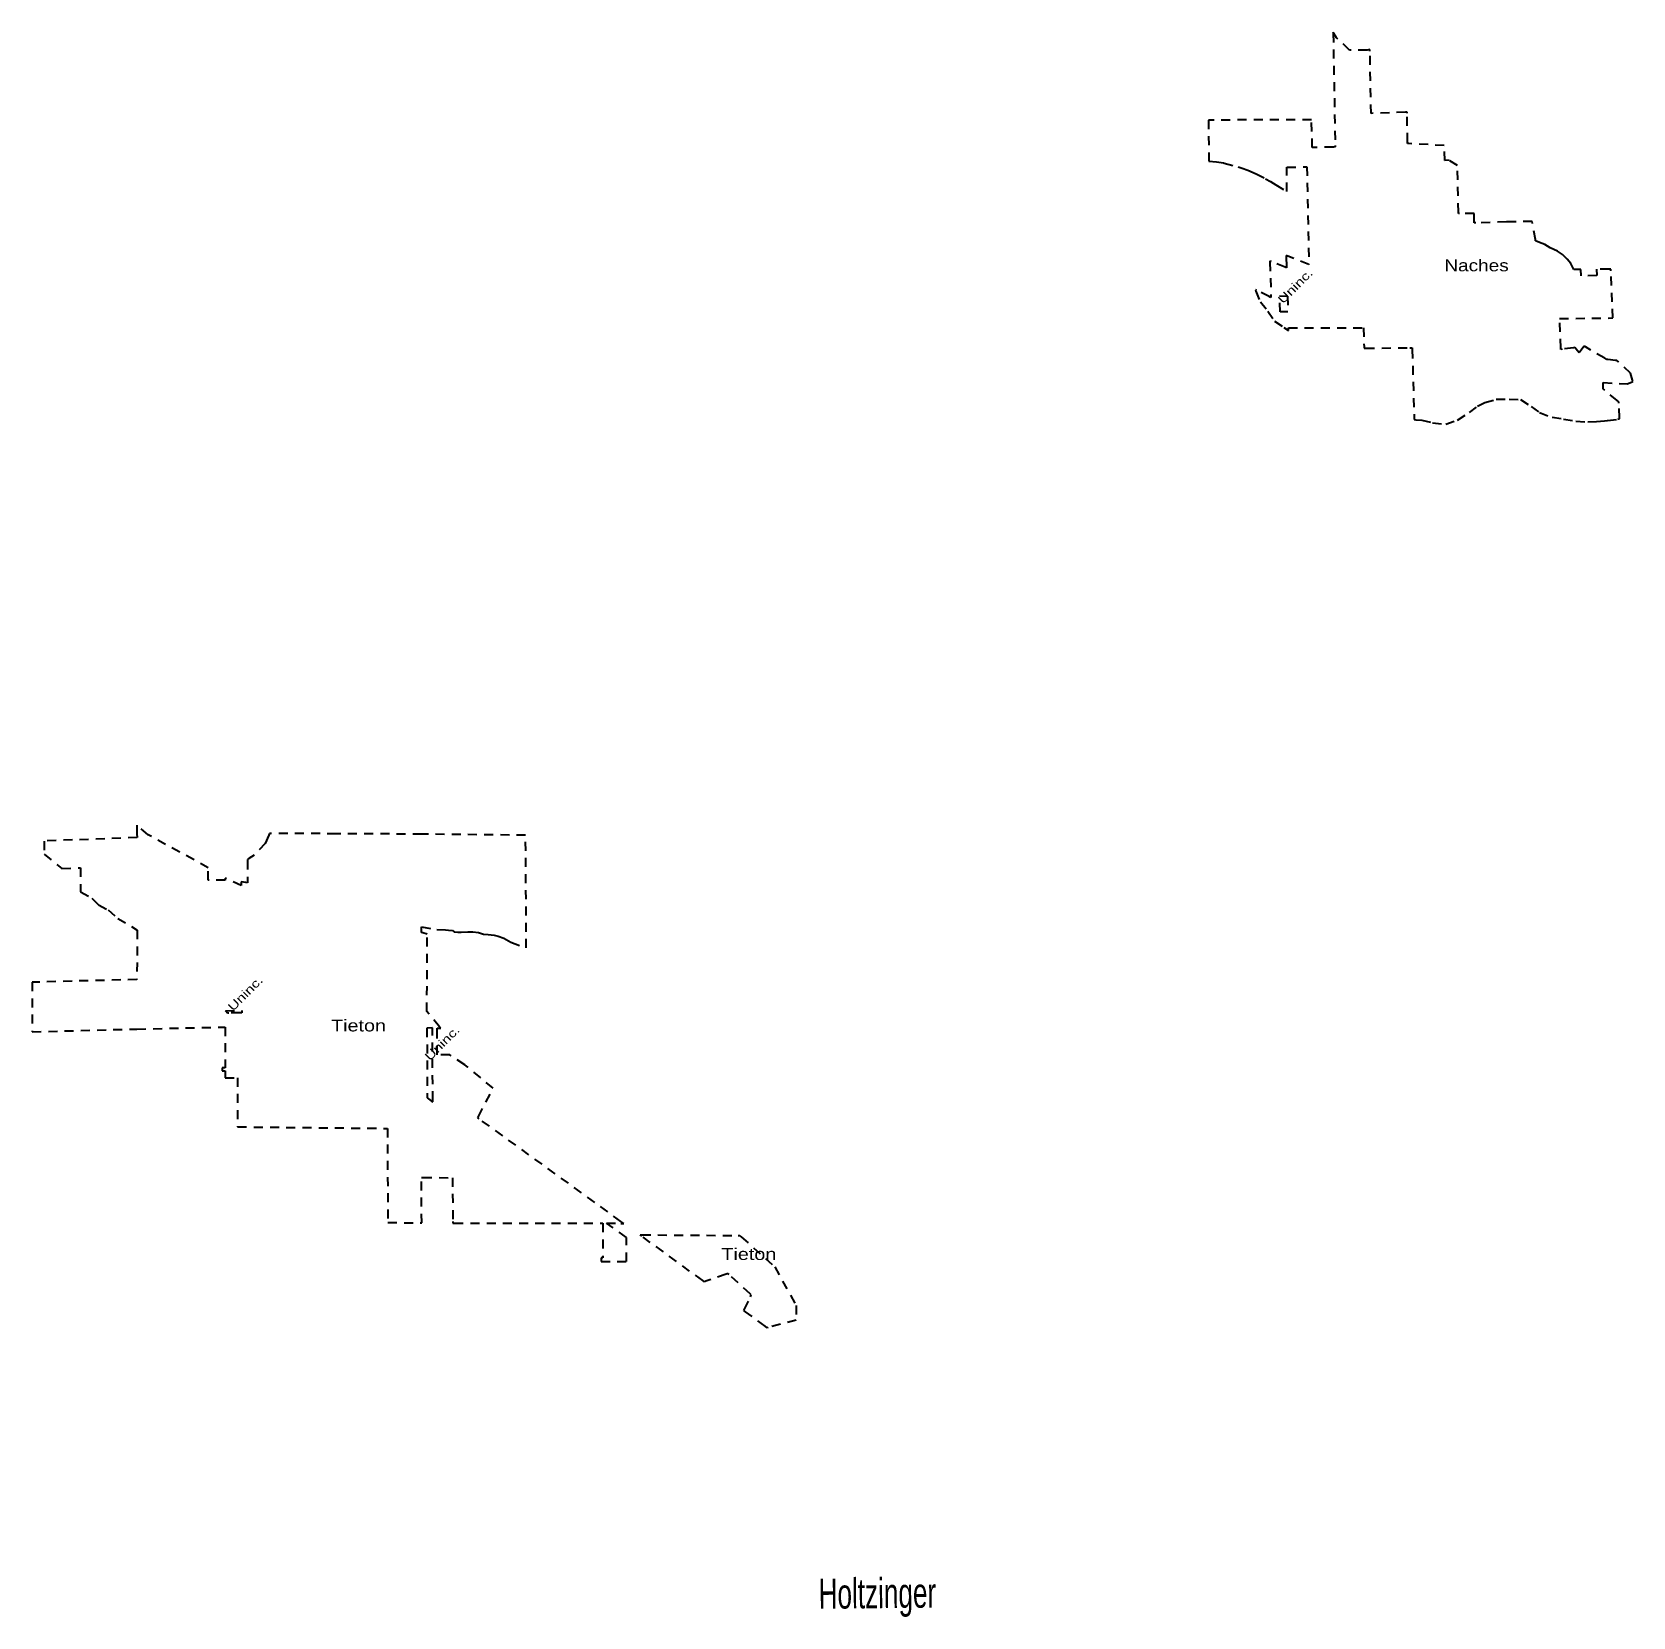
# Model space of a CAD drawing. Header units: feet. Extents: x -903180 to 1023491, y -707744 to 564635.
# Drawn here: x 57390 to 78717, y -300086 to -278970 of the extents above; entities that cross this region are included whole.
import ezdxf

# ---------------------------------------------------------------- set-up
doc = ezdxf.new("R2010")
doc.units = ezdxf.units.FT
doc.header["$LTSCALE"] = 80
doc.linetypes.add('SHORT_DASHED', pattern=[2.7, 1.5, -1.2])
doc.layers.add('13', color=7, linetype='SHORT_DASHED', lineweight=40)
doc.layers.add('16', color=7, linetype='Continuous')
doc.layers.add('36', color=7, linetype='Continuous')

msp = doc.modelspace()

# ---------------------------------------------------------------- texts
at = {"layer": '16', "width": 0.65}
msp.add_text('Holtzinger', height=400, rotation=0.63, dxfattribs=at).set_placement((67870.94, -299978.06))
at = {"layer": '36'}
for s, width, p in [('Naches', 1.2, (76205.14, -282157.91)), ('Tieton', 1.25, (61373.89, -292284.97)), ('Tieton', 1.25, (66573.52, -295329.73))]:
    msp.add_text(s, height=157.5, dxfattribs=dict(at, width=width)).set_placement(p)
at = {"layer": '36', "width": 1.35}
for p in [(74053.89, -282599.19), (60067.29, -292022.39), (62690.08, -292684.92)]:
    msp.add_text('Uninc.', height=113, rotation=45, dxfattribs=at).set_placement(p)

# ---------------------------------------------------------------- linework, layer by layer
at = {"layer": '13'}
for p, q in [((74102.62, -282090.45), (74103.22, -282110.69)), ((62997.16, -294837.45), (63014.97, -294837.49))]:
    msp.add_line(p, q, dxfattribs=at)
for points in [[(78374.56, -284145.69), (78377.73, -284145.29), (78515.19, -284128.2), (78537.14, -284125.47), (78536.4, -284105.71), (78529.37, -283916.88), (78528.69, -283898.66), (78506.6, -283879.86), (78341.7, -283739.5), (78321.66, -283722.45), (78320.97, -283703.47), (78318.72, -283641.47), (78640.06, -283657.65), (78697.61, -283635.46), (78717.39, -283627.83), (78712.07, -283608.64), (78686.37, -283515.95), (78523.38, -283365.88), (78502.65, -283346.8), (78483.38, -283344.8), (78381.3, -283334.24), (78369.93, -283333.06), (78341.3, -283316.3), (78085.2, -283166.32), (78066.18, -283155.19), (78050.34, -283176.51), (77999.67, -283244.69), (77961.23, -283195.92), (77944.89, -283175.18), (77925.47, -283177.67), (77776.17, -283196.82), (77757.82, -283199.17), (77756.92, -283179.38), (77739.17, -282788.14), (78447.03, -282779.8), (78423.59, -282149.76), (78422.84, -282129.75), (78402, -282129.94), (78231.94, -282131.51), (78234, -282215.05), (78026, -282219.05), (78024.01, -282133.43), (77948.08, -282134.13), (77928.05, -282134.32), (77922.39, -282114.43), (77888, -282052.05), (77840, -281996.05), (77779, -281936.05), (77714, -281889.05), (77615, -281847.05), (77542, -281801.05), (77470, -281776.05), (77440, -281762.58), (77419.74, -281753.48), (77416.64, -281735.05), (77376, -281493.05), (77073, -281498.79), (77053, -281500.05), (77033, -281500.63), (76622, -281512.47), (76602.02, -281513.05), (76601.69, -281493.05), (76599.97, -281387.17), (76408, -281389.14), (76391.37, -281389.31), (76391.02, -281369.35), (76380, -280749.05), (76269, -280678.05), (76209, -280680.05), (76204, -280482.05), (75733, -280456.15), (75715.51, -280455.19), (75715.14, -280435.05), (75708.13, -280050.81), (75707.87, -280036.84), (75687.76, -280037.54), (75228.09, -280053.61), (75212.96, -279224.63), (75212.57, -279203.66), (75192.59, -279207.26), (75177.59, -279209.97), (74942.36, -279212.04), (74769.92, -279048.53), (74734.45, -278988.82), (74723.22, -278969.92), (74723.57, -278988.82), (74750.83, -280481.58), (74751.19, -280501.45), (74726.67, -280502.14), (74445.8, -280509.98)], [(74445.8, -280509.98), (74432.88, -280137.75), (73063.83, -280143.38), (73065.86, -280689.35), (73167.71, -280698.77), (73263.09, -280714.56), (73270.36, -280716.13), (73456.16, -280766.21), (73510.96, -280785.18), (73586.14, -280812.45), (73696.92, -280860.17), (73823.35, -280924.2), (73888.82, -280962.6), (73960.48, -281007.81), (74106.81, -281095.55), (74107.33, -280771.19), (74372.7, -280765.29)], [(74372.7, -280765.29), (74400.15, -282068.55), (74118.44, -281955.12), (74098.37, -281947.04), (74099.03, -281969.4), (74102.62, -282090.45)], [(74103.22, -282110.69), (74082.63, -282102.4), (73900.28, -282028.97), (73880.47, -282021), (73880.87, -282034.44), (73894.17, -282483.7), (73894.8, -282505), (73872.15, -282493.89), (73702.22, -282410.58), (73686.8, -282403.01), (73694.05, -282420.77), (73753.15, -282565.64), (73852.81, -282687.53), (73942.53, -282821.59), (74065.96, -282905.03), (74127.94, -282945.95), (74126.94, -282912.08), (75127.33, -282910.34), (75134.8, -283162.74), (75135.32, -283180.32), (75155.39, -283180.29), (75745.97, -283179.25), (75775.57, -283179.21), (75776.16, -283199.22), (75803.22, -284113.37), (75803.82, -284133.47), (75822.78, -284135.23), (75903.21, -284142.7), (76046.27, -284175.65), (76223.41, -284196.22), (76379.72, -284140.5), (76537.63, -284040.48), (76645.41, -283954.99), (76743.49, -283907.83), (76893.87, -283862.22), (77068.78, -283860.68), (77219.65, -283867.4), (77359.24, -283958.75), (77472.6, -284040.26), (77640.07, -284103.19), (77791.08, -284126.01), (77956.21, -284152.72), (78117.18, -284165.39), (78231.74, -284160.35), (78337.73, -284149.46), (78374.56, -284145.69)], [(65272.54, -294841.97), (65235.55, -294815.21), (63345.88, -293448.13), (63327.72, -293435), (63336.37, -293418.51), (63534.27, -293041.25), (63195.08, -292759.25), (63180.08, -292746.78), (63155.08, -292730.03), (62954.06, -292595.38), (62786.68, -292594.94), (62787.43, -292263.05), (62787.48, -292243.05), (62807, -292243.05), (62815, -292243.05), (62835.18, -292243.05), (62818.73, -292223.05), (62651.03, -292019.16), (62654, -290989.05), (62598.33, -290972.72), (62578.32, -290966.85), (62578.4, -290943.09), (62578.09, -290892.82), (62781.01, -290926.43), (62896.89, -290931.03), (62938.45, -290934.36), (62992.41, -290942.08), (63015.54, -290959.88), (63064.74, -290961.39), (63107.22, -290962.96), (63194.44, -290957.87), (63263, -290957.87), (63338.55, -290964.87), (63404.31, -290988.67), (63464.48, -290995.67), (63548.42, -291002.67), (63600.19, -291015.27), (63674.35, -291044.67), (63769.49, -291097.87), (63974.91, -291173.07), (63965.65, -289671.2), (62582.29, -289657.08), (61443.89, -289650.71), (60571.65, -289647.65), (60552.02, -289647.59), (60543.34, -289668.47), (60496.99, -289779.99), (60349.28, -289935.14), (60278.83, -289980.2), (60258.83, -289992.99), (60258.83, -290008.34), (60258.83, -290283.87), (60258.83, -290304.26), (60238.83, -290300.95), (60176, -290290.55), (60177.09, -290342.49), (59964, -290243.05), (59965.03, -290268.92), (59738, -290268.06), (59738, -290103.79), (58937.03, -289665.07), (58788, -289537.74), (58788, -289653.08), (58790.97, -289701.63), (57551.93, -289747.99), (57551.93, -289923.73), (57788.52, -290114.4), (58037.61, -290105.09), (58037.61, -290425.31), (58186.98, -290509.87), (58276.52, -290599.47), (58402.44, -290663.87), (58533.96, -290778.67), (58715.85, -290885.07), (58791.4, -290935.48), (58787.65, -291593), (57390.06, -291629.6), (57392.54, -292289.76), (58788.34, -292253.15), (59965, -292227.1), (59965, -292771.05), (59923.62, -292771.05), (59923.23, -292811.05), (59963.23, -292811.05), (59962.35, -292901.05), (60128.52, -292901.05), (60129.01, -293556.22), (62123.51, -293577.18), (62130.95, -294830.99), (62580.99, -294835.62), (62577.23, -294230.06), (62597, -294230.26), (62990.92, -294234.31), (62996.96, -294817.45), (62997.16, -294837.45)], [(63014.97, -294837.49), (64995.84, -294841.29), (64994.73, -295302.41), (64970.75, -295302.41), (64970.63, -295348.41), (65307.63, -295348.41), (65308.4, -295029.03), (65044.91, -294841.24), (65235.55, -294841.9), (65272.54, -294841.97)]]:
    msp.add_lwpolyline(points, dxfattribs=at)
for points in [[(74120.6, -282698.04), (74015.53, -282696.81), (74009.31, -282486.72), (74114.38, -282487.95)], [(59992.56, -292040.73), (59975.45, -292020.05), (59968, -292011.05), (60184, -292005.05), (60183.67, -292015.25), (60183.03, -292035.2), (60161.01, -292035.76), (60012, -292039.54)], [(62728.57, -293222.44), (62728.49, -293202.15), (62724.72, -292237.16), (62650.66, -292241.76), (62656.01, -293170.33), (62708.16, -293207.79)], [(67184.79, -296231.86), (67158.07, -296212.37), (66895.6, -296020.94), (66872.96, -296004.42), (66881.58, -295986.35), (66960.46, -295821.05), (66972.3, -295796.24), (66955.74, -295781.05), (66676, -295524.4), (66661.36, -295510.97), (66636, -295519.79), (66365, -295614.09), (66346.58, -295620.5), (66325, -295604.76), (65512.29, -295011.99), (65489.36, -294995.26), (65512.29, -294995.41), (66799.04, -295003.95), (66817.88, -295004.07), (66839.04, -295022.96), (67285, -295421.05), (67569, -295938.05), (67569, -296134.05), (67198.07, -296228.48)]]:
    msp.add_lwpolyline(points, close=True, dxfattribs=at)

msp.set_redraw_order([(e.dxf.handle, doc.entitydb.next_handle()) for e in msp.query("TEXT MTEXT ATTDEF DIMENSION ARC_DIMENSION")])  # texts and dimensions are drawn at this point

doc.saveas('drawing.dxf')
